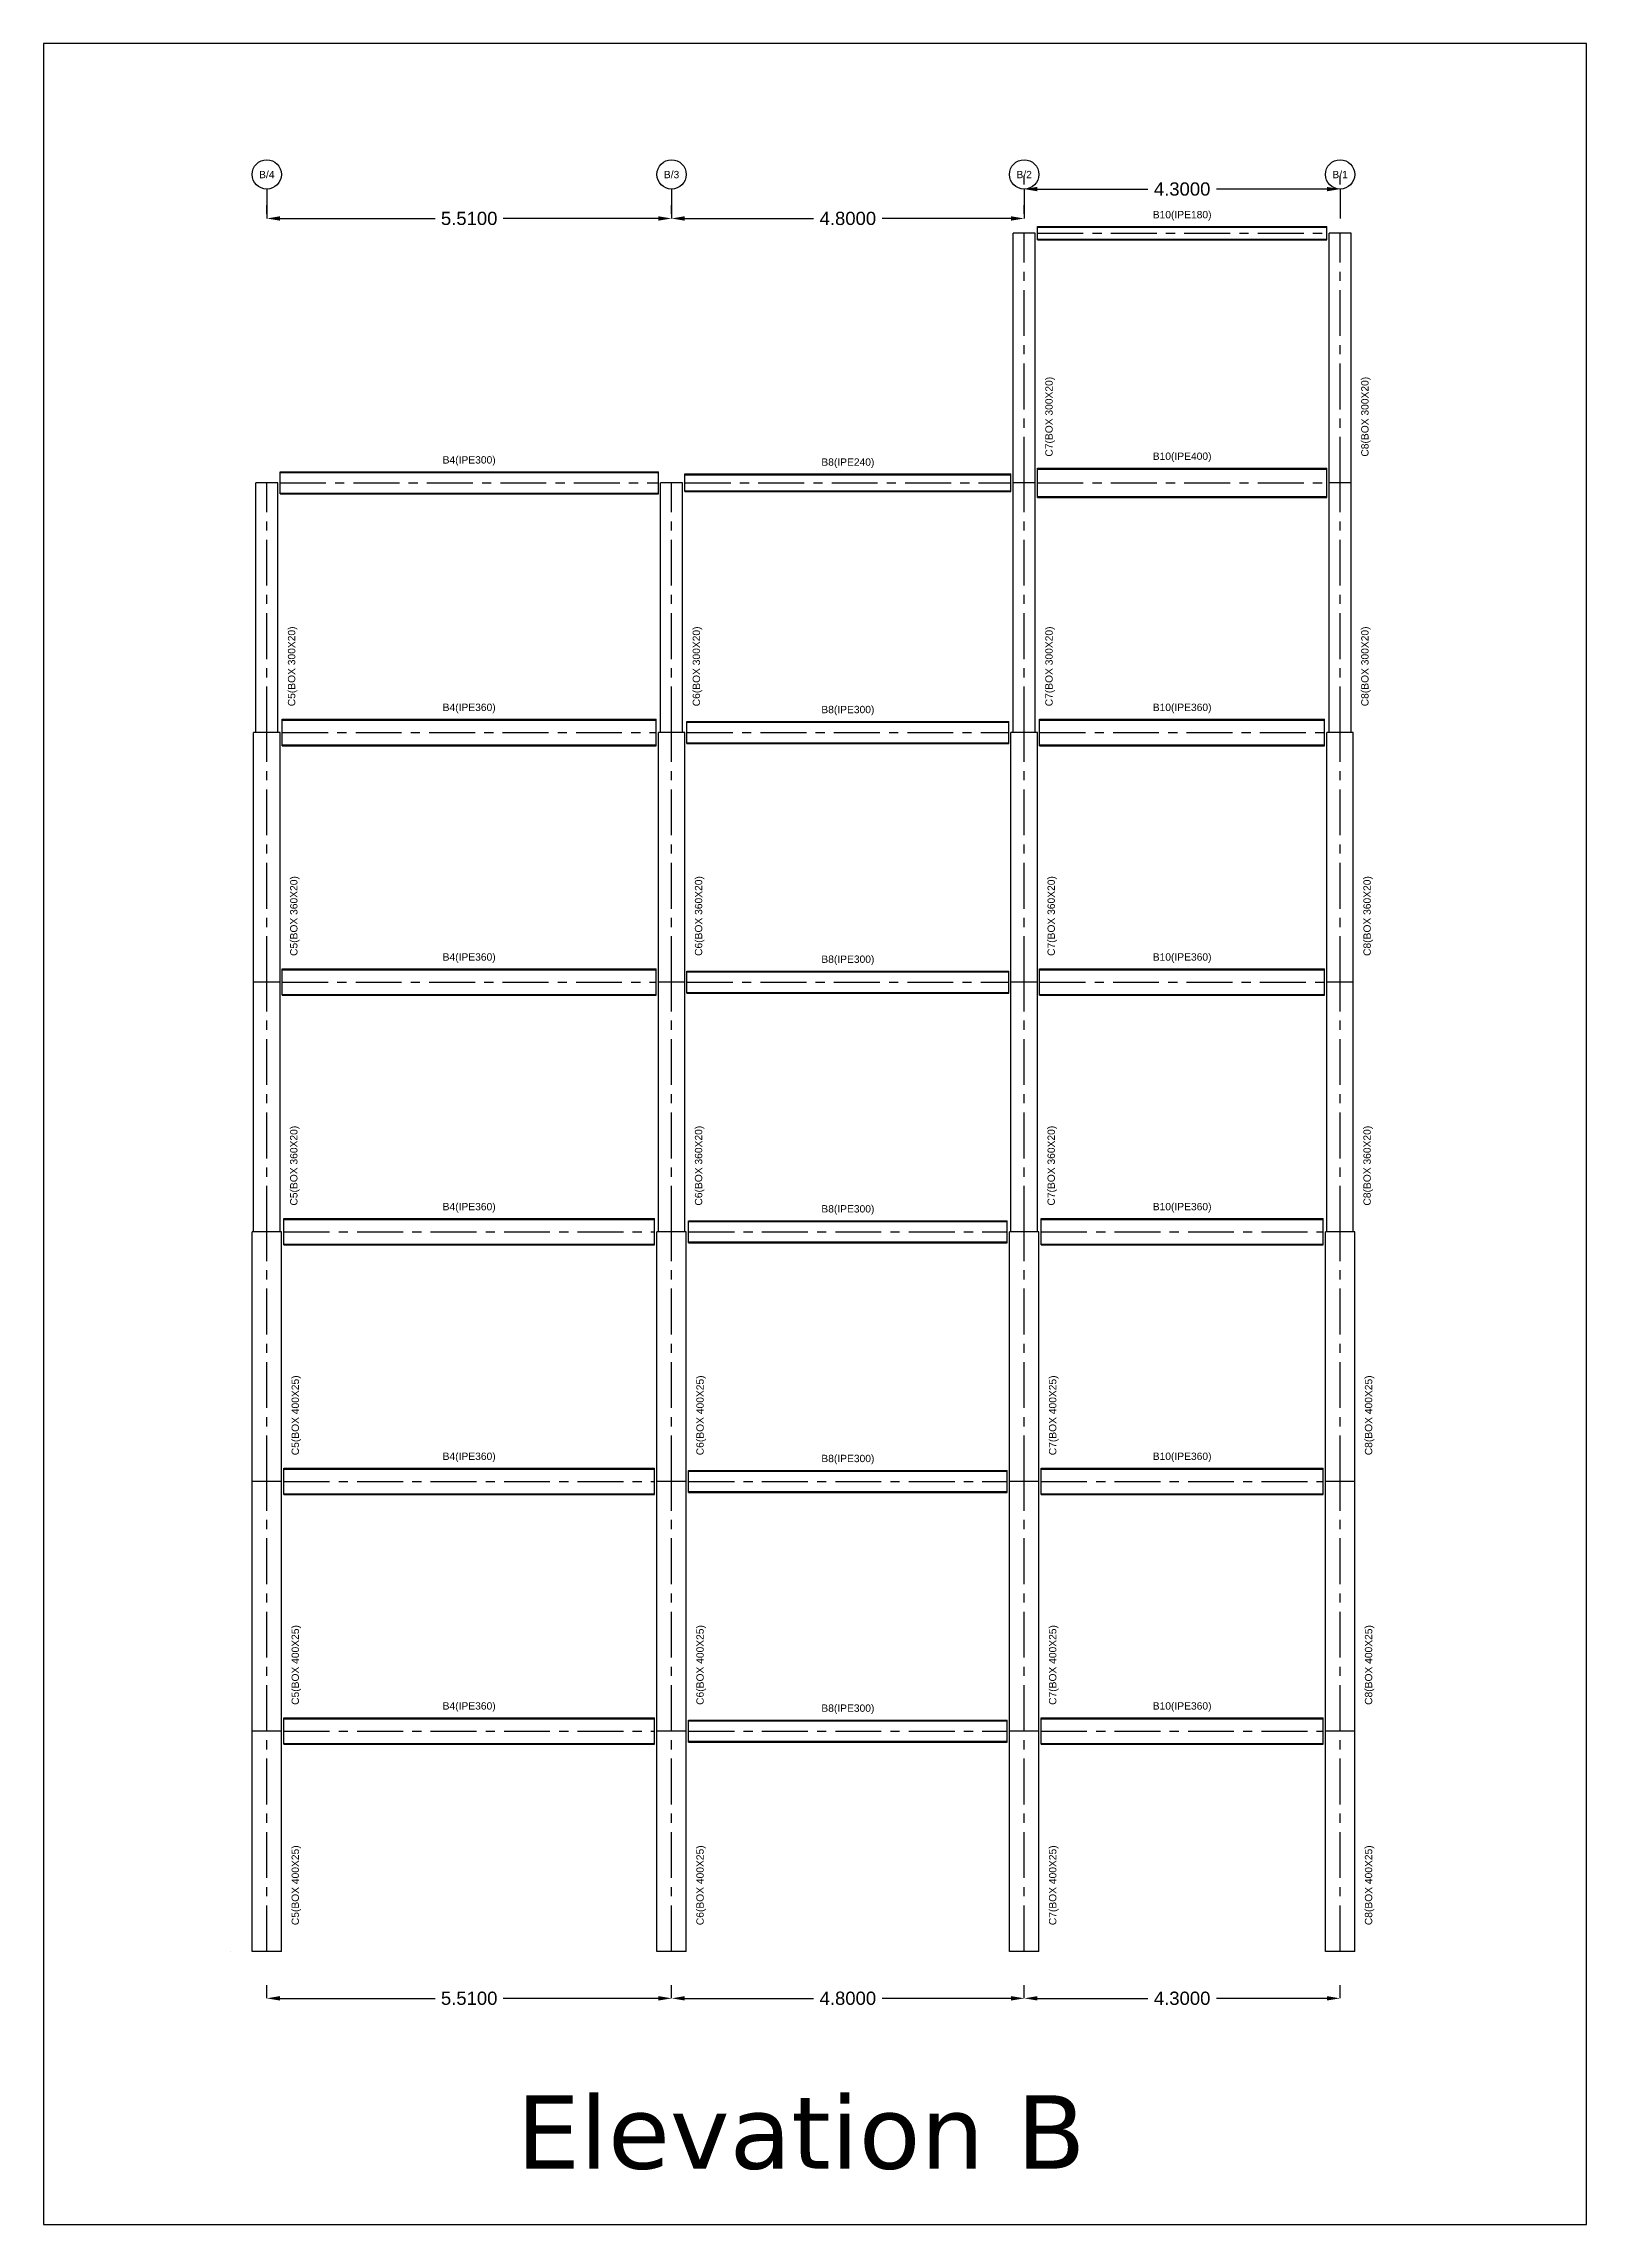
# Model space of a CAD drawing. Header units: metres. Extents: x 158 to 495, y 93 to 262.
# Drawn here: x 298.81 to 319.81, y 231.61 to 261.31 of the extents above; entities that cross this region are included whole.
import ezdxf
from ezdxf.enums import TextEntityAlignment as Align

# ---------------------------------------------------------------- set-up
doc = ezdxf.new("R2010")
doc.units = ezdxf.units.M
doc.header["$MEASUREMENT"] = 0
doc.linetypes.add('CENTER', pattern=[2, 1.25, -0.25, 0.25, -0.25])
doc.styles.get("Standard").update_dxf_attribs({"font": 'arial.ttf'})
doc.dimstyles.get("Standard").update_dxf_attribs({"dimtxt": 0.18, "dimasz": 0.18, "dimexe": 0.18, "dimexo": 0.0625, "dimgap": 0.09, "dimtad": 0, "dimtih": 1, "dimtoh": 1, "dimdec": 4, "dimzin": 0, "dimdsep": 46, "dimtxsty": 'Standard', "dimcen": 0.09, "dimadec": 0, "dimazin": 0, "dimtfac": 1, "dimtdec": 4, "dimtofl": 0, "dimtmove": 0, "dimatfit": 3, "dimfxl": 1, "dimtolj": 1, "dimtzin": 0, "dimarcsym": 0})

msp = doc.modelspace()

# ---------------------------------------------------------------- texts
for s, p in [('B/4', (301.84489, 259.52499)), ('B/3', (307.35489, 259.52499)), ('B/2', (312.15489, 259.52499)), ('B/1', (316.45489, 259.52499)), ('B10(IPE180)', (314.30489, 258.96499)), ('B10(IPE400)', (314.30489, 255.67499)), ('B4(IPE300)', (304.59989, 255.62499)), ('B8(IPE240)', (309.75489, 255.59499)), ('B4(IPE360)', (304.59989, 252.25499)), ('B8(IPE300)', (309.75489, 252.22499)), ('B10(IPE360)', (314.30489, 252.25499)), ('B4(IPE360)', (304.59989, 248.85499)), ('B8(IPE300)', (309.75489, 248.82499)), ('B10(IPE360)', (314.30489, 248.85499)), ('B4(IPE360)', (304.59989, 245.45499)), ('B8(IPE300)', (309.75489, 245.42499)), ('B10(IPE360)', (314.30489, 245.45499)), ('B4(IPE360)', (304.59989, 242.05499)), ('B8(IPE300)', (309.75489, 242.02499)), ('B10(IPE360)', (314.30489, 242.05499)), ('B4(IPE360)', (304.59989, 238.65499)), ('B8(IPE300)', (309.75489, 238.62499)), ('B10(IPE360)', (314.30489, 238.65499))]:
    msp.add_text(s, height=0.1).set_placement(p, align=Align.MIDDLE)
for s, p in [('C7(BOX 300X20)', (312.50489, 256.22499)), ('C8(BOX 300X20)', (316.80489, 256.22499)), ('C5(BOX 300X20)', (302.19489, 252.82499)), ('C6(BOX 300X20)', (307.70489, 252.82499)), ('C7(BOX 300X20)', (312.50489, 252.82499)), ('C8(BOX 300X20)', (316.80489, 252.82499)), ('C5(BOX 360X20)', (302.22489, 249.42499)), ('C6(BOX 360X20)', (307.73489, 249.42499)), ('C7(BOX 360X20)', (312.53489, 249.42499)), ('C8(BOX 360X20)', (316.83489, 249.42499)), ('C5(BOX 360X20)', (302.22489, 246.02499)), ('C6(BOX 360X20)', (307.73489, 246.02499)), ('C7(BOX 360X20)', (312.53489, 246.02499)), ('C8(BOX 360X20)', (316.83489, 246.02499)), ('C5(BOX 400X25)', (302.24489, 242.62499)), ('C6(BOX 400X25)', (307.75489, 242.62499)), ('C7(BOX 400X25)', (312.55489, 242.62499)), ('C8(BOX 400X25)', (316.85489, 242.62499)), ('C5(BOX 400X25)', (302.24489, 239.22499)), ('C6(BOX 400X25)', (307.75489, 239.22499)), ('C7(BOX 400X25)', (312.55489, 239.22499)), ('C8(BOX 400X25)', (316.85489, 239.22499)), ('C5(BOX 400X25)', (302.24489, 236.22499)), ('C6(BOX 400X25)', (307.75489, 236.22499)), ('C7(BOX 400X25)', (312.55489, 236.22499)), ('C8(BOX 400X25)', (316.85489, 236.22499))]:
    msp.add_text(s, height=0.1, rotation=90).set_placement(p, align=Align.MIDDLE)
at = {"insert": (305.24114, 233.36456), "char_height": 1, "attachment_point": 1}
msp.add_mtext_dynamic_manual_height_columns('{\\fVerdana|b0|i0|c0|p34;Elevation B}', width=10.4806446, gutter_width=1, heights=[2.9758], dxfattribs=at)

# ---------------------------------------------------------------- blocks, each defined once
blk = doc.blocks.new('*D149')
at = {"color": 0, "lineweight": -2, "transparency": 16777216}
for p, q in [((301.845, 234.687), (301.845, 234.865)), ((302.025, 234.685), (304.137, 234.685)), ((307.175, 234.685), (305.063, 234.685)), ((307.355, 234.687), (307.355, 234.865))]:
    blk.add_line(p, q, dxfattribs=at)
at = {"color": 0, "transparency": 16777216}
for points in [[(302.025, 234.715), (302.025, 234.655), (301.845, 234.685)], [(307.175, 234.715), (307.175, 234.655), (307.355, 234.685)]]:
    blk.add_solid(points, dxfattribs=at)
at = {"layer": 'Defpoints', "color": 0, "transparency": 16777216}
for p in [(307.355, 234.685), (301.845, 234.625), (307.355, 234.625)]:
    blk.add_point(p, dxfattribs=at)
at = {"color": 0, "transparency": 16777216, "insert": (304.6, 234.685), "char_height": 0.18, "attachment_point": 5}
blk.add_mtext('\\A1;5.5100', dxfattribs=at)
blk = doc.blocks.new('*D150')
at = {"color": 0, "lineweight": -2, "transparency": 16777216}
for p, q in [((307.355, 234.687), (307.355, 234.865)), ((307.535, 234.685), (309.288, 234.685)), ((311.975, 234.685), (310.222, 234.685)), ((312.155, 234.687), (312.155, 234.865))]:
    blk.add_line(p, q, dxfattribs=at)
at = {"color": 0, "transparency": 16777216}
for points in [[(307.535, 234.715), (307.535, 234.655), (307.355, 234.685)], [(311.975, 234.715), (311.975, 234.655), (312.155, 234.685)]]:
    blk.add_solid(points, dxfattribs=at)
at = {"layer": 'Defpoints', "color": 0, "transparency": 16777216}
for p in [(312.155, 234.685), (307.355, 234.625), (312.155, 234.625)]:
    blk.add_point(p, dxfattribs=at)
at = {"color": 0, "transparency": 16777216, "insert": (309.755, 234.685), "char_height": 0.18, "attachment_point": 5}
blk.add_mtext('\\A1;4.8000', dxfattribs=at)
blk = doc.blocks.new('*D151')
at = {"color": 0, "lineweight": -2, "transparency": 16777216}
for p, q in [((312.155, 234.687), (312.155, 234.865)), ((312.335, 234.685), (313.838, 234.685)), ((316.275, 234.685), (314.772, 234.685)), ((316.455, 234.687), (316.455, 234.865))]:
    blk.add_line(p, q, dxfattribs=at)
at = {"color": 0, "transparency": 16777216}
for points in [[(312.335, 234.715), (312.335, 234.655), (312.155, 234.685)], [(316.275, 234.715), (316.275, 234.655), (316.455, 234.685)]]:
    blk.add_solid(points, dxfattribs=at)
at = {"layer": 'Defpoints', "color": 0, "transparency": 16777216}
for p in [(316.455, 234.685), (312.155, 234.625), (316.455, 234.625)]:
    blk.add_point(p, dxfattribs=at)
at = {"color": 0, "transparency": 16777216, "insert": (314.305, 234.685), "char_height": 0.18, "attachment_point": 5}
blk.add_mtext('\\A1;4.3000', dxfattribs=at)
blk = doc.blocks.new('*D171')
at = {"color": 0, "lineweight": -2, "transparency": 16777216}
for p, q in [((301.845, 258.987), (301.845, 259.105)), ((307.355, 258.987), (307.355, 259.105)), ((302.025, 258.925), (304.137, 258.925)), ((307.175, 258.925), (305.063, 258.925))]:
    blk.add_line(p, q, dxfattribs=at)
at = {"color": 0, "transparency": 16777216}
for points in [[(302.025, 258.955), (302.025, 258.895), (301.845, 258.925)], [(307.175, 258.955), (307.175, 258.895), (307.355, 258.925)]]:
    blk.add_solid(points, dxfattribs=at)
at = {"layer": 'Defpoints', "color": 0, "transparency": 16777216}
for p in [(301.845, 258.925), (307.355, 258.925), (307.355, 258.925)]:
    blk.add_point(p, dxfattribs=at)
at = {"color": 0, "transparency": 16777216, "insert": (304.6, 258.925), "char_height": 0.18, "attachment_point": 5}
blk.add_mtext('\\A1;5.5100', dxfattribs=at)
blk = doc.blocks.new('*D172')
at = {"color": 0, "lineweight": -2, "transparency": 16777216}
for p, q in [((307.355, 258.987), (307.355, 259.105)), ((312.155, 258.987), (312.155, 259.105)), ((307.535, 258.925), (309.288, 258.925)), ((311.975, 258.925), (310.222, 258.925))]:
    blk.add_line(p, q, dxfattribs=at)
at = {"color": 0, "transparency": 16777216}
for points in [[(307.535, 258.955), (307.535, 258.895), (307.355, 258.925)], [(311.975, 258.955), (311.975, 258.895), (312.155, 258.925)]]:
    blk.add_solid(points, dxfattribs=at)
at = {"layer": 'Defpoints', "color": 0, "transparency": 16777216}
for p in [(307.355, 258.925), (312.155, 258.925), (312.155, 258.925)]:
    blk.add_point(p, dxfattribs=at)
at = {"color": 0, "transparency": 16777216, "insert": (309.755, 258.925), "char_height": 0.18, "attachment_point": 5}
blk.add_mtext('\\A1;4.8000', dxfattribs=at)
blk = doc.blocks.new('*D173')
at = {"color": 0, "lineweight": -2, "transparency": 16777216}
for p, q in [((312.155, 259.387), (312.155, 259.505)), ((312.335, 259.325), (313.838, 259.325)), ((316.275, 259.325), (314.772, 259.325)), ((316.455, 259.387), (316.455, 259.505))]:
    blk.add_line(p, q, dxfattribs=at)
at = {"color": 0, "transparency": 16777216}
for points in [[(312.335, 259.355), (312.335, 259.295), (312.155, 259.325)], [(316.275, 259.355), (316.275, 259.295), (316.455, 259.325)]]:
    blk.add_solid(points, dxfattribs=at)
at = {"layer": 'Defpoints', "color": 0, "transparency": 16777216}
for p in [(312.155, 259.325), (316.455, 259.325), (316.455, 259.325)]:
    blk.add_point(p, dxfattribs=at)
at = {"color": 0, "transparency": 16777216, "insert": (314.305, 259.325), "char_height": 0.18, "attachment_point": 5}
blk.add_mtext('\\A1;4.3000', dxfattribs=at)

# ---------------------------------------------------------------- dimensions: what is measured, and where the dimension line sits
for base, p1, p2, picture, middle in [((316.45489, 259.32499), (312.15489, 259.32499), (316.45489, 259.32499), '*D173', (314.30489, 259.32499)), ((307.35489, 258.92499), (301.84489, 258.92499), (307.35489, 258.92499), '*D171', (304.59989, 258.92499)), ((312.15489, 258.92499), (307.35489, 258.92499), (312.15489, 258.92499), '*D172', (309.75489, 258.92499)), ((307.35489, 234.68499), (301.84489, 234.62499), (307.35489, 234.62499), '*D149', (304.59989, 234.68499)), ((312.15489, 234.68499), (307.35489, 234.62499), (312.15489, 234.62499), '*D150', (309.75489, 234.68499)), ((316.45489, 234.68499), (312.15489, 234.62499), (316.45489, 234.62499), '*D151', (314.30489, 234.68499))]:
    dim = msp.add_linear_dim(base=base, p1=p1, p2=p2, dimstyle='Standard')
    dim.commit()
    dim.dimension.update_dxf_attribs({"geometry": picture, "text_midpoint": middle})

# ---------------------------------------------------------------- linework, layer by layer
for p, q in [((298.80744, 261.3064), (298.80744, 231.6064)), ((319.80744, 261.3064), (298.80744, 261.3064)), ((319.80744, 231.6064), (319.80744, 261.3064)), ((298.80744, 231.6064), (319.80744, 231.6064))]:
    msp.add_line(p, q)
at = {"linetype": 'CENTER', "ltscale": 0.5}
for p, q in [((301.84489, 259.32499), (301.84489, 258.92499)), ((307.35489, 259.32499), (307.35489, 258.92499)), ((312.15489, 259.32499), (312.15489, 258.92499)), ((316.45489, 259.32499), (316.45489, 258.92499)), ((312.15489, 255.32499), (312.15489, 258.72499)), ((312.33489, 258.72499), (316.27489, 258.72499)), ((316.45489, 255.32499), (316.45489, 258.72499)), ((301.84489, 251.92499), (301.84489, 255.32499)), ((302.02489, 255.32499), (307.17489, 255.32499)), ((307.35489, 251.92499), (307.35489, 255.32499)), ((307.53489, 255.32499), (311.97489, 255.32499)), ((312.15489, 251.92499), (312.15489, 255.32499)), ((312.33489, 255.32499), (316.27489, 255.32499)), ((316.45489, 251.92499), (316.45489, 255.32499)), ((301.84489, 248.52499), (301.84489, 251.92499)), ((302.05489, 251.92499), (307.14489, 251.92499)), ((307.35489, 248.52499), (307.35489, 251.92499)), ((307.56489, 251.92499), (311.94489, 251.92499)), ((312.15489, 248.52499), (312.15489, 251.92499)), ((312.36489, 251.92499), (316.24489, 251.92499)), ((316.45489, 248.52499), (316.45489, 251.92499)), ((301.84489, 245.12499), (301.84489, 248.52499)), ((302.05489, 248.52499), (307.14489, 248.52499)), ((307.35489, 245.12499), (307.35489, 248.52499)), ((307.56489, 248.52499), (311.94489, 248.52499)), ((312.15489, 245.12499), (312.15489, 248.52499)), ((312.36489, 248.52499), (316.24489, 248.52499)), ((316.45489, 245.12499), (316.45489, 248.52499)), ((301.84489, 241.72499), (301.84489, 245.12499)), ((302.07489, 245.12499), (307.12489, 245.12499)), ((307.35489, 241.72499), (307.35489, 245.12499)), ((307.58489, 245.12499), (311.92489, 245.12499)), ((312.15489, 241.72499), (312.15489, 245.12499)), ((312.38489, 245.12499), (316.22489, 245.12499)), ((316.45489, 241.72499), (316.45489, 245.12499)), ((301.84489, 238.32499), (301.84489, 241.72499)), ((302.07489, 241.72499), (307.12489, 241.72499)), ((307.35489, 238.32499), (307.35489, 241.72499)), ((307.58489, 241.72499), (311.92489, 241.72499)), ((312.15489, 238.32499), (312.15489, 241.72499)), ((312.38489, 241.72499), (316.22489, 241.72499)), ((316.45489, 238.32499), (316.45489, 241.72499)), ((301.84489, 235.32499), (301.84489, 238.32499)), ((302.07489, 238.32499), (307.12489, 238.32499)), ((307.35489, 235.32499), (307.35489, 238.32499)), ((307.58489, 238.32499), (311.92489, 238.32499)), ((312.15489, 235.32499), (312.15489, 238.32499)), ((312.38489, 238.32499), (316.22489, 238.32499)), ((316.45489, 235.32499), (316.45489, 238.32499)), ((301.34489, 235.32499), (301.34489, 235.32499)), ((301.34489, 235.32499), (301.34489, 235.32499))]:
    msp.add_line(p, q, dxfattribs=at)
at = {"linetype": 'Continuous'}
for p, q in [((312.00489, 255.32499), (312.00489, 258.72499)), ((312.00489, 255.32499), (312.00489, 258.72499)), ((312.30489, 258.72499), (312.00489, 258.72499)), ((312.30489, 255.32499), (312.30489, 258.72499)), ((312.33489, 258.81499), (316.27489, 258.81499)), ((312.33489, 258.63499), (312.33489, 258.81499)), ((312.33489, 258.80699), (316.27489, 258.80699)), ((312.33489, 258.80699), (316.27489, 258.80699)), ((316.27489, 258.63499), (316.27489, 258.81499)), ((316.30489, 255.32499), (316.30489, 258.72499)), ((316.30489, 255.32499), (316.30489, 258.72499)), ((316.60489, 258.72499), (316.30489, 258.72499)), ((316.60489, 255.32499), (316.60489, 258.72499)), ((312.33489, 258.64299), (316.27489, 258.64299)), ((312.33489, 258.63499), (316.27489, 258.63499)), ((312.33489, 258.63499), (316.27489, 258.63499)), ((302.02489, 255.47499), (307.17489, 255.47499)), ((302.02489, 255.17499), (302.02489, 255.47499)), ((302.02489, 255.46429), (307.17489, 255.46429)), ((302.02489, 255.46429), (307.17489, 255.46429)), ((307.17489, 255.17499), (307.17489, 255.47499)), ((307.53489, 255.44499), (311.97489, 255.44499)), ((307.53489, 255.20499), (307.53489, 255.44499)), ((307.53489, 255.43519), (311.97489, 255.43519)), ((307.53489, 255.43519), (311.97489, 255.43519)), ((311.97489, 255.20499), (311.97489, 255.44499)), ((312.33489, 255.52499), (316.27489, 255.52499)), ((312.33489, 255.12499), (312.33489, 255.52499)), ((312.33489, 255.51149), (316.27489, 255.51149)), ((312.33489, 255.51149), (316.27489, 255.51149)), ((316.27489, 255.12499), (316.27489, 255.52499)), ((301.69489, 251.92499), (301.69489, 255.32499)), ((301.69489, 251.92499), (301.69489, 255.32499)), ((301.99489, 255.32499), (301.69489, 255.32499)), ((301.99489, 251.92499), (301.99489, 255.32499)), ((302.02489, 255.18569), (307.17489, 255.18569)), ((302.02489, 255.17499), (307.17489, 255.17499)), ((302.02489, 255.17499), (307.17489, 255.17499)), ((307.20489, 251.92499), (307.20489, 255.32499)), ((307.20489, 251.92499), (307.20489, 255.32499)), ((307.50489, 255.32499), (307.20489, 255.32499)), ((307.50489, 251.92499), (307.50489, 255.32499)), ((307.53489, 255.21479), (311.97489, 255.21479)), ((307.53489, 255.20499), (311.97489, 255.20499)), ((307.53489, 255.20499), (311.97489, 255.20499)), ((312.30489, 255.32499), (312.00489, 255.32499)), ((312.00489, 251.92499), (312.00489, 255.32499)), ((312.00489, 251.92499), (312.00489, 255.32499)), ((312.30489, 255.32499), (312.00489, 255.32499)), ((312.30489, 251.92499), (312.30489, 255.32499)), ((312.33489, 255.13849), (316.27489, 255.13849)), ((312.33489, 255.12499), (316.27489, 255.12499)), ((312.33489, 255.12499), (316.27489, 255.12499)), ((316.60489, 255.32499), (316.30489, 255.32499)), ((316.30489, 251.92499), (316.30489, 255.32499)), ((316.30489, 251.92499), (316.30489, 255.32499)), ((316.60489, 255.32499), (316.30489, 255.32499)), ((316.60489, 251.92499), (316.60489, 255.32499)), ((301.66489, 248.52499), (301.66489, 251.92499)), ((301.66489, 248.52499), (301.66489, 251.92499)), ((302.02489, 251.92499), (301.66489, 251.92499)), ((301.99489, 251.92499), (301.69489, 251.92499)), ((302.02489, 248.52499), (302.02489, 251.92499)), ((302.05489, 252.10499), (307.14489, 252.10499)), ((302.05489, 251.74499), (302.05489, 252.10499)), ((302.05489, 252.09229), (307.14489, 252.09229)), ((302.05489, 252.09229), (307.14489, 252.09229)), ((307.14489, 251.74499), (307.14489, 252.10499)), ((307.17489, 248.52499), (307.17489, 251.92499)), ((307.17489, 248.52499), (307.17489, 251.92499)), ((307.53489, 251.92499), (307.17489, 251.92499)), ((307.50489, 251.92499), (307.20489, 251.92499)), ((307.53489, 248.52499), (307.53489, 251.92499)), ((307.56489, 252.07499), (311.94489, 252.07499)), ((307.56489, 251.77499), (307.56489, 252.07499)), ((307.56489, 252.06429), (311.94489, 252.06429)), ((307.56489, 252.06429), (311.94489, 252.06429)), ((311.94489, 251.77499), (311.94489, 252.07499)), ((311.97489, 248.52499), (311.97489, 251.92499)), ((311.97489, 248.52499), (311.97489, 251.92499)), ((312.33489, 251.92499), (311.97489, 251.92499)), ((312.30489, 251.92499), (312.00489, 251.92499)), ((312.33489, 248.52499), (312.33489, 251.92499)), ((312.36489, 252.10499), (316.24489, 252.10499)), ((312.36489, 251.74499), (312.36489, 252.10499)), ((312.36489, 252.09229), (316.24489, 252.09229)), ((312.36489, 252.09229), (316.24489, 252.09229)), ((316.24489, 251.74499), (316.24489, 252.10499)), ((316.27489, 248.52499), (316.27489, 251.92499)), ((316.27489, 248.52499), (316.27489, 251.92499)), ((316.63489, 251.92499), (316.27489, 251.92499)), ((316.60489, 251.92499), (316.30489, 251.92499)), ((316.63489, 248.52499), (316.63489, 251.92499)), ((302.05489, 251.75769), (307.14489, 251.75769)), ((302.05489, 251.74499), (307.14489, 251.74499)), ((302.05489, 251.74499), (307.14489, 251.74499)), ((307.56489, 251.78569), (311.94489, 251.78569)), ((307.56489, 251.77499), (311.94489, 251.77499)), ((307.56489, 251.77499), (311.94489, 251.77499)), ((312.36489, 251.75769), (316.24489, 251.75769)), ((312.36489, 251.74499), (316.24489, 251.74499)), ((312.36489, 251.74499), (316.24489, 251.74499)), ((302.05489, 248.70499), (307.14489, 248.70499)), ((302.05489, 248.34499), (302.05489, 248.70499)), ((302.05489, 248.69229), (307.14489, 248.69229)), ((302.05489, 248.69229), (307.14489, 248.69229)), ((307.14489, 248.34499), (307.14489, 248.70499)), ((307.56489, 248.67499), (311.94489, 248.67499)), ((307.56489, 248.37499), (307.56489, 248.67499)), ((307.56489, 248.66429), (311.94489, 248.66429)), ((307.56489, 248.66429), (311.94489, 248.66429)), ((311.94489, 248.37499), (311.94489, 248.67499)), ((312.36489, 248.70499), (316.24489, 248.70499)), ((312.36489, 248.34499), (312.36489, 248.70499)), ((312.36489, 248.69229), (316.24489, 248.69229)), ((312.36489, 248.69229), (316.24489, 248.69229)), ((316.24489, 248.34499), (316.24489, 248.70499)), ((302.02489, 248.52499), (301.66489, 248.52499)), ((301.66489, 245.12499), (301.66489, 248.52499)), ((301.66489, 245.12499), (301.66489, 248.52499)), ((302.02489, 248.52499), (301.66489, 248.52499)), ((302.02489, 245.12499), (302.02489, 248.52499)), ((302.05489, 248.35769), (307.14489, 248.35769)), ((302.05489, 248.34499), (307.14489, 248.34499)), ((302.05489, 248.34499), (307.14489, 248.34499)), ((307.53489, 248.52499), (307.17489, 248.52499)), ((307.17489, 245.12499), (307.17489, 248.52499)), ((307.17489, 245.12499), (307.17489, 248.52499)), ((307.53489, 248.52499), (307.17489, 248.52499)), ((307.53489, 245.12499), (307.53489, 248.52499)), ((307.56489, 248.38569), (311.94489, 248.38569)), ((307.56489, 248.37499), (311.94489, 248.37499)), ((307.56489, 248.37499), (311.94489, 248.37499)), ((312.33489, 248.52499), (311.97489, 248.52499)), ((311.97489, 245.12499), (311.97489, 248.52499)), ((311.97489, 245.12499), (311.97489, 248.52499)), ((312.33489, 248.52499), (311.97489, 248.52499)), ((312.33489, 245.12499), (312.33489, 248.52499)), ((312.36489, 248.35769), (316.24489, 248.35769)), ((312.36489, 248.34499), (316.24489, 248.34499)), ((312.36489, 248.34499), (316.24489, 248.34499)), ((316.63489, 248.52499), (316.27489, 248.52499)), ((316.27489, 245.12499), (316.27489, 248.52499)), ((316.27489, 245.12499), (316.27489, 248.52499)), ((316.63489, 248.52499), (316.27489, 248.52499)), ((316.63489, 245.12499), (316.63489, 248.52499)), ((301.64489, 241.72499), (301.64489, 245.12499)), ((301.64489, 241.72499), (301.64489, 245.12499)), ((302.04489, 245.12499), (301.64489, 245.12499)), ((302.02489, 245.12499), (301.66489, 245.12499)), ((302.04489, 241.72499), (302.04489, 245.12499)), ((302.07489, 245.30499), (307.12489, 245.30499)), ((302.07489, 244.94499), (302.07489, 245.30499)), ((302.07489, 245.29229), (307.12489, 245.29229)), ((302.07489, 245.29229), (307.12489, 245.29229)), ((307.12489, 244.94499), (307.12489, 245.30499)), ((307.15489, 241.72499), (307.15489, 245.12499)), ((307.15489, 241.72499), (307.15489, 245.12499)), ((307.55489, 245.12499), (307.15489, 245.12499)), ((307.53489, 245.12499), (307.17489, 245.12499)), ((307.55489, 241.72499), (307.55489, 245.12499)), ((307.58489, 245.27499), (311.92489, 245.27499)), ((307.58489, 244.97499), (307.58489, 245.27499)), ((307.58489, 245.26429), (311.92489, 245.26429)), ((307.58489, 245.26429), (311.92489, 245.26429)), ((311.92489, 244.97499), (311.92489, 245.27499)), ((311.95489, 241.72499), (311.95489, 245.12499)), ((311.95489, 241.72499), (311.95489, 245.12499)), ((312.35489, 245.12499), (311.95489, 245.12499)), ((312.33489, 245.12499), (311.97489, 245.12499)), ((312.35489, 241.72499), (312.35489, 245.12499)), ((312.38489, 245.30499), (316.22489, 245.30499)), ((312.38489, 244.94499), (312.38489, 245.30499)), ((312.38489, 245.29229), (316.22489, 245.29229)), ((312.38489, 245.29229), (316.22489, 245.29229)), ((316.22489, 244.94499), (316.22489, 245.30499)), ((316.25489, 241.72499), (316.25489, 245.12499)), ((316.25489, 241.72499), (316.25489, 245.12499)), ((316.65489, 245.12499), (316.25489, 245.12499)), ((316.63489, 245.12499), (316.27489, 245.12499)), ((316.65489, 241.72499), (316.65489, 245.12499)), ((302.07489, 244.95769), (307.12489, 244.95769)), ((302.07489, 244.94499), (307.12489, 244.94499)), ((302.07489, 244.94499), (307.12489, 244.94499)), ((307.58489, 244.98569), (311.92489, 244.98569)), ((307.58489, 244.97499), (311.92489, 244.97499)), ((307.58489, 244.97499), (311.92489, 244.97499)), ((312.38489, 244.95769), (316.22489, 244.95769)), ((312.38489, 244.94499), (316.22489, 244.94499)), ((312.38489, 244.94499), (316.22489, 244.94499)), ((302.07489, 241.90499), (307.12489, 241.90499)), ((302.07489, 241.54499), (302.07489, 241.90499)), ((302.07489, 241.89229), (307.12489, 241.89229)), ((302.07489, 241.89229), (307.12489, 241.89229)), ((307.12489, 241.54499), (307.12489, 241.90499)), ((307.58489, 241.87499), (311.92489, 241.87499)), ((307.58489, 241.57499), (307.58489, 241.87499)), ((307.58489, 241.86429), (311.92489, 241.86429)), ((307.58489, 241.86429), (311.92489, 241.86429)), ((311.92489, 241.57499), (311.92489, 241.87499)), ((312.38489, 241.90499), (316.22489, 241.90499)), ((312.38489, 241.54499), (312.38489, 241.90499)), ((312.38489, 241.89229), (316.22489, 241.89229)), ((312.38489, 241.89229), (316.22489, 241.89229)), ((316.22489, 241.54499), (316.22489, 241.90499)), ((302.04489, 241.72499), (301.64489, 241.72499)), ((301.64489, 238.32499), (301.64489, 241.72499)), ((301.64489, 238.32499), (301.64489, 241.72499)), ((302.04489, 241.72499), (301.64489, 241.72499)), ((302.04489, 238.32499), (302.04489, 241.72499)), ((302.07489, 241.55769), (307.12489, 241.55769)), ((302.07489, 241.54499), (307.12489, 241.54499)), ((302.07489, 241.54499), (307.12489, 241.54499)), ((307.55489, 241.72499), (307.15489, 241.72499)), ((307.15489, 238.32499), (307.15489, 241.72499)), ((307.15489, 238.32499), (307.15489, 241.72499)), ((307.55489, 241.72499), (307.15489, 241.72499)), ((307.55489, 238.32499), (307.55489, 241.72499)), ((307.58489, 241.58569), (311.92489, 241.58569)), ((307.58489, 241.57499), (311.92489, 241.57499)), ((307.58489, 241.57499), (311.92489, 241.57499)), ((312.35489, 241.72499), (311.95489, 241.72499)), ((311.95489, 238.32499), (311.95489, 241.72499)), ((311.95489, 238.32499), (311.95489, 241.72499)), ((312.35489, 241.72499), (311.95489, 241.72499)), ((312.35489, 238.32499), (312.35489, 241.72499)), ((312.38489, 241.55769), (316.22489, 241.55769)), ((312.38489, 241.54499), (316.22489, 241.54499)), ((312.38489, 241.54499), (316.22489, 241.54499)), ((316.65489, 241.72499), (316.25489, 241.72499)), ((316.25489, 238.32499), (316.25489, 241.72499)), ((316.25489, 238.32499), (316.25489, 241.72499)), ((316.65489, 241.72499), (316.25489, 241.72499)), ((316.65489, 238.32499), (316.65489, 241.72499)), ((302.07489, 238.50499), (307.12489, 238.50499)), ((302.07489, 238.14499), (302.07489, 238.50499)), ((302.07489, 238.49229), (307.12489, 238.49229)), ((302.07489, 238.49229), (307.12489, 238.49229)), ((307.12489, 238.14499), (307.12489, 238.50499)), ((312.38489, 238.50499), (316.22489, 238.50499)), ((312.38489, 238.14499), (312.38489, 238.50499)), ((312.38489, 238.49229), (316.22489, 238.49229)), ((312.38489, 238.49229), (316.22489, 238.49229)), ((316.22489, 238.14499), (316.22489, 238.50499)), ((301.64489, 235.32499), (301.64489, 238.32499)), ((301.64489, 235.32499), (301.64489, 238.32499)), ((302.04489, 238.32499), (301.64489, 238.32499)), ((302.04489, 238.32499), (301.64489, 238.32499)), ((302.04489, 235.32499), (302.04489, 238.32499)), ((307.15489, 235.32499), (307.15489, 238.32499)), ((307.15489, 235.32499), (307.15489, 238.32499)), ((307.55489, 238.32499), (307.15489, 238.32499)), ((307.55489, 238.32499), (307.15489, 238.32499)), ((307.55489, 235.32499), (307.55489, 238.32499)), ((307.58489, 238.47499), (311.92489, 238.47499)), ((307.58489, 238.17499), (307.58489, 238.47499)), ((307.58489, 238.46429), (311.92489, 238.46429)), ((307.58489, 238.46429), (311.92489, 238.46429)), ((311.92489, 238.17499), (311.92489, 238.47499)), ((311.95489, 235.32499), (311.95489, 238.32499)), ((311.95489, 235.32499), (311.95489, 238.32499)), ((312.35489, 238.32499), (311.95489, 238.32499)), ((312.35489, 238.32499), (311.95489, 238.32499)), ((312.35489, 235.32499), (312.35489, 238.32499)), ((316.25489, 235.32499), (316.25489, 238.32499)), ((316.25489, 235.32499), (316.25489, 238.32499)), ((316.65489, 238.32499), (316.25489, 238.32499)), ((316.65489, 238.32499), (316.25489, 238.32499)), ((316.65489, 235.32499), (316.65489, 238.32499)), ((302.07489, 238.15769), (307.12489, 238.15769)), ((302.07489, 238.14499), (307.12489, 238.14499)), ((302.07489, 238.14499), (307.12489, 238.14499)), ((307.58489, 238.18569), (311.92489, 238.18569)), ((307.58489, 238.17499), (311.92489, 238.17499)), ((307.58489, 238.17499), (311.92489, 238.17499)), ((312.38489, 238.15769), (316.22489, 238.15769)), ((312.38489, 238.14499), (316.22489, 238.14499)), ((312.38489, 238.14499), (316.22489, 238.14499)), ((302.04489, 235.32499), (301.64489, 235.32499)), ((307.55489, 235.32499), (307.15489, 235.32499)), ((312.35489, 235.32499), (311.95489, 235.32499)), ((316.65489, 235.32499), (316.25489, 235.32499))]:
    msp.add_line(p, q, dxfattribs=at)
for centre in [(301.84489, 259.52499), (307.35489, 259.52499), (312.15489, 259.52499), (316.45489, 259.52499)]:
    msp.add_circle(centre, 0.2, dxfattribs=at)

msp.set_redraw_order([(e.dxf.handle, doc.entitydb.next_handle()) for e in msp.query("TEXT MTEXT ATTDEF DIMENSION ARC_DIMENSION")])  # texts and dimensions are drawn at this point

doc.saveas('drawing.dxf')
